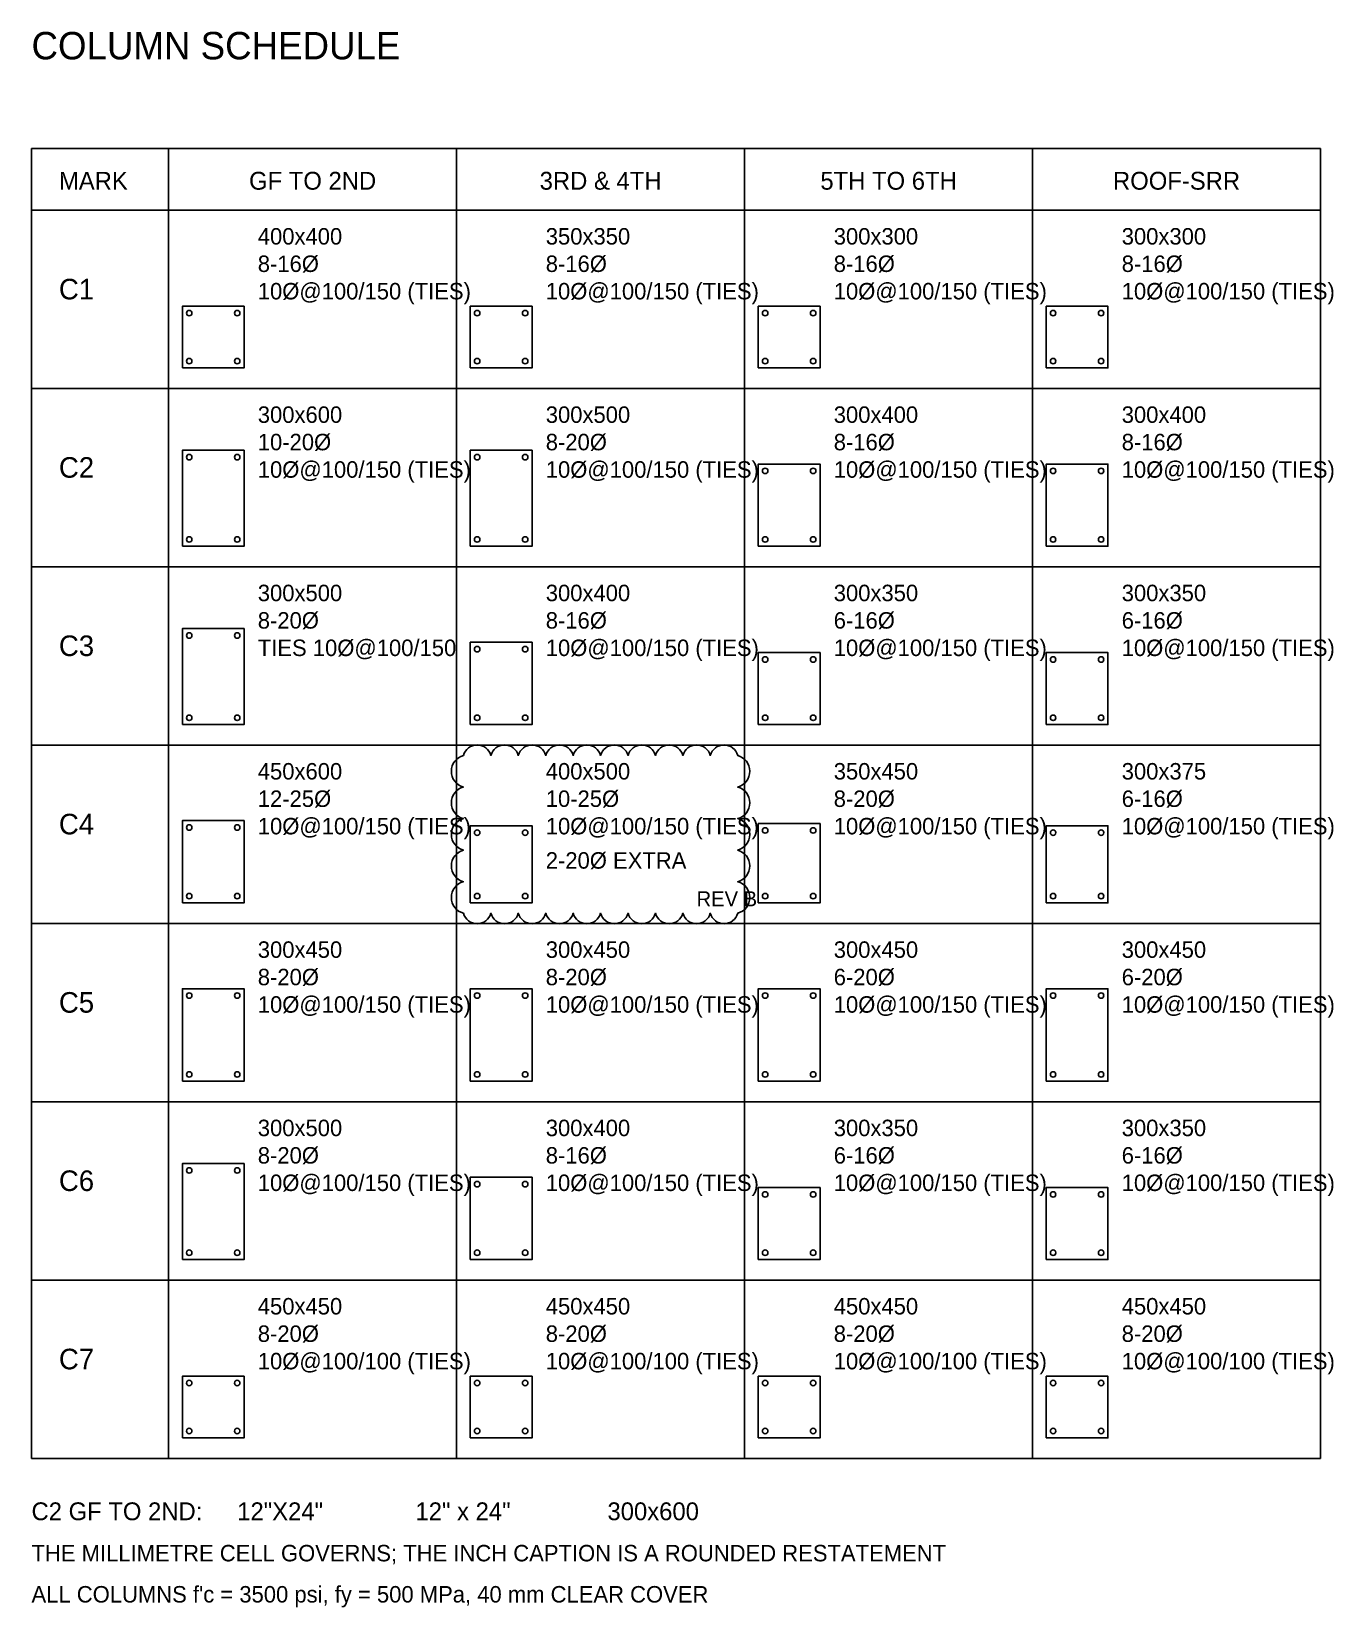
# Model space of a CAD drawing. Extents: x -4369 to 1422622, y -1410602 to 19948.
# Drawn here: x 1400000 to 1418989, y -420372 to -397394 of the extents above; entities that cross this region are included whole.
import ezdxf
from ezdxf.enums import TextEntityAlignment as Align

# ---------------------------------------------------------------- set-up
doc = ezdxf.new("R2010")
doc.units = 0
for name, color, linetype in [('Column', 1, 'Continuous'), ('Revision', 1, 'Continuous'), ('Rod-1', 6, 'Continuous'), ('Sheet', 7, 'Continuous'), ('Text-1', 7, 'Continuous'), ('Text-2', 7, 'Continuous')]:
    doc.layers.add(name, color=color, linetype=linetype)

msp = doc.modelspace()

# ---------------------------------------------------------------- texts
at = {"layer": 'Revision'}
msp.add_text('REV B', height=220, dxfattribs=at).set_placement((1409700, -410150))
at = {"layer": 'Sheet'}
msp.add_text('COLUMN SCHEDULE', height=400, dxfattribs=at).set_placement((1400000, -397800))
at = {"layer": 'Text-1'}
for s, height, p in [('MARK', 260, (1400400, -399700)), ('400x400', 240, (1403300, -400500)), ('350x350', 240, (1407500, -400500)), ('300x300', 240, (1411700, -400500)), ('300x300', 240, (1415900, -400500)), ('8-16%%C', 240, (1403300, -400900)), ('8-16%%C', 240, (1407500, -400900)), ('8-16%%C', 240, (1411700, -400900)), ('8-16%%C', 240, (1415900, -400900)), ('C1', 300, (1400400, -401300)), ('10%%C@100/150 (TIES)', 240, (1403300, -401300)), ('10%%C@100/150 (TIES)', 240, (1407500, -401300)), ('10%%C@100/150 (TIES)', 240, (1411700, -401300)), ('10%%C@100/150 (TIES)', 240, (1415900, -401300)), ('300x600', 240, (1403300, -403100)), ('300x500', 240, (1407500, -403100)), ('300x400', 240, (1411700, -403100)), ('300x400', 240, (1415900, -403100)), ('10-20%%C', 240, (1403300, -403500)), ('8-20%%C', 240, (1407500, -403500)), ('8-16%%C', 240, (1411700, -403500)), ('8-16%%C', 240, (1415900, -403500)), ('C2', 300, (1400400, -403900)), ('10%%C@100/150 (TIES)', 240, (1403300, -403900)), ('10%%C@100/150 (TIES)', 240, (1407500, -403900)), ('10%%C@100/150 (TIES)', 240, (1411700, -403900)), ('10%%C@100/150 (TIES)', 240, (1415900, -403900)), ('300x500', 240, (1403300, -405700)), ('300x400', 240, (1407500, -405700)), ('300x350', 240, (1411700, -405700)), ('300x350', 240, (1415900, -405700)), ('8-20%%C', 240, (1403300, -406100)), ('8-16%%C', 240, (1407500, -406100)), ('6-16%%C', 240, (1411700, -406100)), ('6-16%%C', 240, (1415900, -406100)), ('C3', 300, (1400400, -406500)), ('TIES 10%%C@100/150', 240, (1403300, -406500)), ('10%%C@100/150 (TIES)', 240, (1407500, -406500)), ('10%%C@100/150 (TIES)', 240, (1411700, -406500)), ('10%%C@100/150 (TIES)', 240, (1415900, -406500)), ('450x600', 240, (1403300, -408300)), ('400x500', 240, (1407500, -408300)), ('350x450', 240, (1411700, -408300)), ('300x375', 240, (1415900, -408300)), ('12-25%%C', 240, (1403300, -408700)), ('10-25%%C', 240, (1407500, -408700)), ('8-20%%C', 240, (1411700, -408700)), ('6-16%%C', 240, (1415900, -408700)), ('C4', 300, (1400400, -409100)), ('10%%C@100/150 (TIES)', 240, (1403300, -409100)), ('10%%C@100/150 (TIES)', 240, (1407500, -409100)), ('10%%C@100/150 (TIES)', 240, (1411700, -409100)), ('10%%C@100/150 (TIES)', 240, (1415900, -409100)), ('300x450', 240, (1403300, -410900)), ('300x450', 240, (1407500, -410900)), ('300x450', 240, (1411700, -410900)), ('300x450', 240, (1415900, -410900)), ('8-20%%C', 240, (1403300, -411300)), ('8-20%%C', 240, (1407500, -411300)), ('6-20%%C', 240, (1411700, -411300)), ('6-20%%C', 240, (1415900, -411300)), ('C5', 300, (1400400, -411700)), ('10%%C@100/150 (TIES)', 240, (1403300, -411700)), ('10%%C@100/150 (TIES)', 240, (1407500, -411700)), ('10%%C@100/150 (TIES)', 240, (1411700, -411700)), ('10%%C@100/150 (TIES)', 240, (1415900, -411700)), ('300x500', 240, (1403300, -413500)), ('300x400', 240, (1407500, -413500)), ('300x350', 240, (1411700, -413500)), ('300x350', 240, (1415900, -413500)), ('8-20%%C', 240, (1403300, -413900)), ('8-16%%C', 240, (1407500, -413900)), ('6-16%%C', 240, (1411700, -413900)), ('6-16%%C', 240, (1415900, -413900)), ('C6', 300, (1400400, -414300)), ('10%%C@100/150 (TIES)', 240, (1403300, -414300)), ('10%%C@100/150 (TIES)', 240, (1407500, -414300)), ('10%%C@100/150 (TIES)', 240, (1411700, -414300)), ('10%%C@100/150 (TIES)', 240, (1415900, -414300)), ('450x450', 240, (1403300, -416100)), ('450x450', 240, (1407500, -416100)), ('450x450', 240, (1411700, -416100)), ('450x450', 240, (1415900, -416100)), ('8-20%%C', 240, (1403300, -416500)), ('8-20%%C', 240, (1407500, -416500)), ('8-20%%C', 240, (1411700, -416500)), ('8-20%%C', 240, (1415900, -416500)), ('C7', 300, (1400400, -416900)), ('10%%C@100/100 (TIES)', 240, (1403300, -416900)), ('10%%C@100/100 (TIES)', 240, (1407500, -416900)), ('10%%C@100/100 (TIES)', 240, (1411700, -416900)), ('10%%C@100/100 (TIES)', 240, (1415900, -416900)), ('C2 GF TO 2ND:', 260, (1400000, -419100)), ('12"X24"', 260, (1403000, -419100)), ('12" x 24"', 260, (1405600, -419100)), ('300x600', 260, (1408400, -419100)), ('THE MILLIMETRE CELL GOVERNS; THE INCH CAPTION IS A ROUNDED RESTATEMENT', 240, (1400000, -419700)), ("ALL COLUMNS f'c = 3500 psi, fy = 500 MPa, 40 mm CLEAR COVER", 240, (1400000, -420300))]:
    msp.add_text(s, height=height, dxfattribs=at).set_placement(p)
for s, p in [('GF TO 2ND', (1404100, -399700)), ('3RD & 4TH', (1408300, -399700)), ('5TH TO 6TH', (1412500, -399700)), ('ROOF-SRR', (1416700, -399700))]:
    msp.add_text(s, height=260, dxfattribs=at).set_placement(p, align=Align.CENTER)
at = {"layer": 'Text-2'}
msp.add_text('2-20%%C EXTRA', height=240, dxfattribs=at).set_placement((1407500, -409600))

# ---------------------------------------------------------------- linework, layer by layer
for p, q in [((1400000, -399100), (1418800, -399100)), ((1400000, -399100), (1400000, -400000)), ((1402000, -399100), (1402000, -418200)), ((1406200, -399100), (1406200, -418200)), ((1410400, -399100), (1410400, -418200)), ((1414600, -399100), (1414600, -418200)), ((1418800, -399100), (1418800, -418200)), ((1400000, -400000), (1418800, -400000)), ((1400000, -400000), (1400000, -418200)), ((1400000, -402600), (1418800, -402600)), ((1400000, -405200), (1418800, -405200)), ((1400000, -407800), (1418800, -407800)), ((1400000, -410400), (1418800, -410400)), ((1400000, -413000), (1418800, -413000)), ((1400000, -415600), (1418800, -415600)), ((1400000, -418200), (1418800, -418200))]:
    msp.add_line(p, q)
at = {"layer": 'Column'}
for points in [[(1402200, -402300), (1403100, -402300), (1403100, -401400), (1402200, -401400)], [(1406400, -402300), (1407300, -402300), (1407300, -401400), (1406400, -401400)], [(1410600, -402300), (1411500, -402300), (1411500, -401400), (1410600, -401400)], [(1414800, -402300), (1415700, -402300), (1415700, -401400), (1414800, -401400)], [(1402200, -404900), (1403100, -404900), (1403100, -403500), (1402200, -403500)], [(1406400, -404900), (1407300, -404900), (1407300, -403500), (1406400, -403500)], [(1410600, -404900), (1411500, -404900), (1411500, -403700), (1410600, -403700)], [(1414800, -404900), (1415700, -404900), (1415700, -403700), (1414800, -403700)], [(1402200, -407500), (1403100, -407500), (1403100, -406100), (1402200, -406100)], [(1406400, -407500), (1407300, -407500), (1407300, -406300), (1406400, -406300)], [(1410600, -407500), (1411500, -407500), (1411500, -406450), (1410600, -406450)], [(1414800, -407500), (1415700, -407500), (1415700, -406450), (1414800, -406450)], [(1402200, -410100), (1403100, -410100), (1403100, -408900), (1402200, -408900)], [(1406400, -410100), (1407300, -410100), (1407300, -408975), (1406400, -408975)], [(1410600, -410100), (1411500, -410100), (1411500, -408942.9), (1410600, -408942.9)], [(1414800, -410100), (1415700, -410100), (1415700, -408975), (1414800, -408975)], [(1402200, -412700), (1403100, -412700), (1403100, -411350), (1402200, -411350)], [(1406400, -412700), (1407300, -412700), (1407300, -411350), (1406400, -411350)], [(1410600, -412700), (1411500, -412700), (1411500, -411350), (1410600, -411350)], [(1414800, -412700), (1415700, -412700), (1415700, -411350), (1414800, -411350)], [(1402200, -415300), (1403100, -415300), (1403100, -413900), (1402200, -413900)], [(1406400, -415300), (1407300, -415300), (1407300, -414100), (1406400, -414100)], [(1410600, -415300), (1411500, -415300), (1411500, -414250), (1410600, -414250)], [(1414800, -415300), (1415700, -415300), (1415700, -414250), (1414800, -414250)], [(1402200, -417900), (1403100, -417900), (1403100, -417000), (1402200, -417000)], [(1406400, -417900), (1407300, -417900), (1407300, -417000), (1406400, -417000)], [(1410600, -417900), (1411500, -417900), (1411500, -417000), (1410600, -417000)], [(1414800, -417900), (1415700, -417900), (1415700, -417000), (1414800, -417000)]]:
    msp.add_lwpolyline(points, close=True, dxfattribs=at)
at = {"layer": 'Revision'}
msp.add_lwpolyline([(1406300, -410250, 0.767327), (1406700, -410250, 0.767327), (1407100, -410250, 0.767327), (1407500, -410250, 0.767327), (1407900, -410250, 0.767327), (1408300, -410250, 0.767327), (1408700, -410250, 0.767327), (1409100, -410250, 0.767327), (1409500, -410250, 0.767327), (1409900, -410250, 0.767327), (1410300, -410250, 0.767327), (1410300, -409790, 0.767327), (1410300, -409330, 0.767327), (1410300, -408870, 0.767327), (1410300, -408410, 0.767327), (1410300, -407950, 0.767327), (1409900, -407950, 0.767327), (1409500, -407950, 0.767327), (1409100, -407950, 0.767327), (1408700, -407950, 0.767327), (1408300, -407950, 0.767327), (1407900, -407950, 0.767327), (1407500, -407950, 0.767327), (1407100, -407950, 0.767327), (1406700, -407950, 0.767327), (1406300, -407950, 0.767327), (1406300, -408410, 0.767327), (1406300, -408870, 0.767327), (1406300, -409330, 0.767327), (1406300, -409790, 0.767327)], format="xyb", close=True, dxfattribs=at)
at = {"layer": 'Rod-1'}
for centre in [(1402300, -401500), (1403000, -401500), (1406500, -401500), (1407200, -401500), (1410700, -401500), (1411400, -401500), (1414900, -401500), (1415600, -401500), (1402300, -402200), (1403000, -402200), (1406500, -402200), (1407200, -402200), (1410700, -402200), (1411400, -402200), (1414900, -402200), (1415600, -402200), (1402300, -403600), (1403000, -403600), (1406500, -403600), (1407200, -403600), (1410700, -403800), (1411400, -403800), (1414900, -403800), (1415600, -403800), (1402300, -404800), (1403000, -404800), (1406500, -404800), (1407200, -404800), (1410700, -404800), (1411400, -404800), (1414900, -404800), (1415600, -404800), (1402300, -406200), (1403000, -406200), (1406500, -406400), (1407200, -406400), (1410700, -406550), (1411400, -406550), (1414900, -406550), (1415600, -406550), (1402300, -407400), (1403000, -407400), (1406500, -407400), (1407200, -407400), (1410700, -407400), (1411400, -407400), (1414900, -407400), (1415600, -407400), (1402300, -409000), (1403000, -409000), (1410700, -409042.9), (1411400, -409042.9), (1406500, -409075), (1407200, -409075), (1414900, -409075), (1415600, -409075), (1402300, -410000), (1403000, -410000), (1406500, -410000), (1407200, -410000), (1410700, -410000), (1411400, -410000), (1414900, -410000), (1415600, -410000), (1402300, -411450), (1403000, -411450), (1406500, -411450), (1407200, -411450), (1410700, -411450), (1411400, -411450), (1414900, -411450), (1415600, -411450), (1402300, -412600), (1403000, -412600), (1406500, -412600), (1407200, -412600), (1410700, -412600), (1411400, -412600), (1414900, -412600), (1415600, -412600), (1402300, -414000), (1403000, -414000), (1406500, -414200), (1407200, -414200), (1410700, -414350), (1411400, -414350), (1414900, -414350), (1415600, -414350), (1402300, -415200), (1403000, -415200), (1406500, -415200), (1407200, -415200), (1410700, -415200), (1411400, -415200), (1414900, -415200), (1415600, -415200), (1402300, -417100), (1403000, -417100), (1406500, -417100), (1407200, -417100), (1410700, -417100), (1411400, -417100), (1414900, -417100), (1415600, -417100), (1402300, -417800), (1403000, -417800), (1406500, -417800), (1407200, -417800), (1410700, -417800), (1411400, -417800), (1414900, -417800), (1415600, -417800)]:
    msp.add_circle(centre, 40, dxfattribs=at)

msp.set_redraw_order([(e.dxf.handle, doc.entitydb.next_handle()) for e in msp.query("TEXT MTEXT ATTDEF DIMENSION ARC_DIMENSION")])  # texts and dimensions are drawn at this point

doc.saveas('drawing.dxf')
